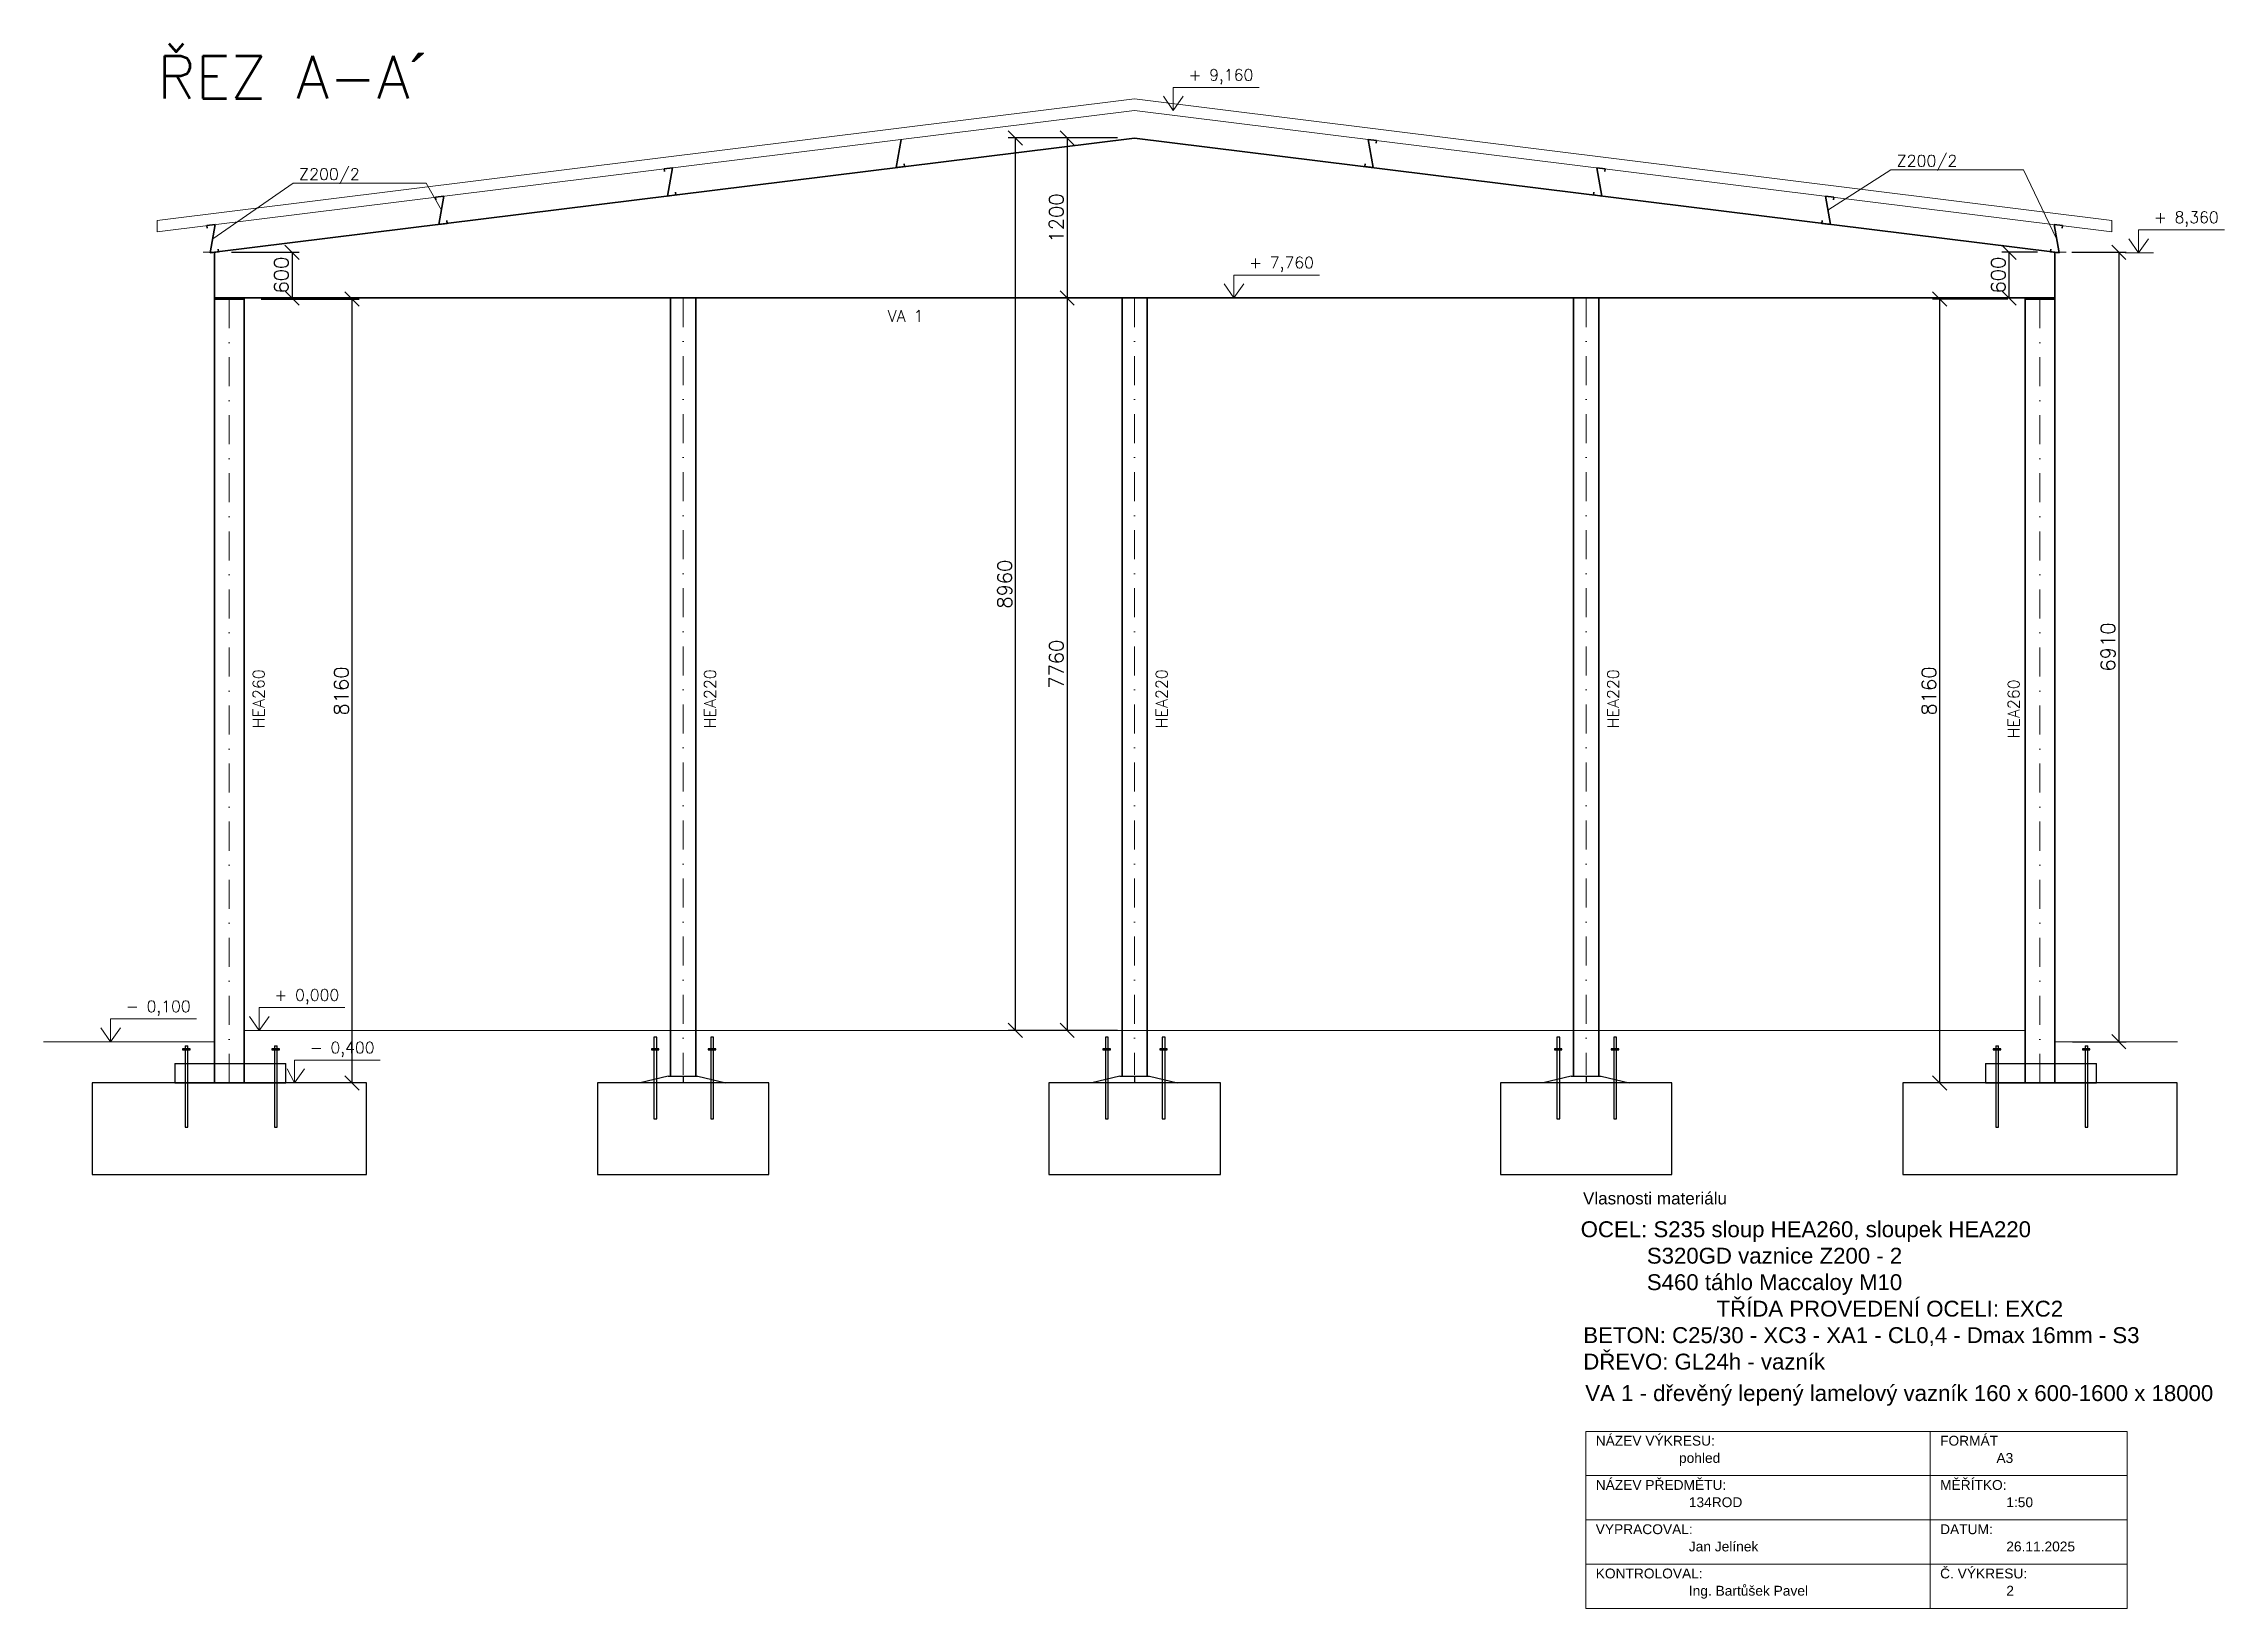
# Model space of a CAD drawing. Header units: millimetres. Extents: x -109904 to 256066, y -215550 to 75535.
# Drawn here: x 68604 to 87682, y 15770 to 29465 of the extents above; entities that cross this region are included whole.
import ezdxf

# ---------------------------------------------------------------- set-up
doc = ezdxf.new("R2010")
doc.units = ezdxf.units.MM
doc.header["$LTSCALE"] = 20
doc.linetypes.add('ČERCHOVANÁ', pattern=[25.4, 12.7, -6.35, 0, -6.35])
doc.linetypes.add('ČERCHOVANÁ2', pattern=[12.7, 6.35, -3.175, 0, -3.175])
for name, color, linetype, lineweight in [('Koty', 4, 'Continuous', 18), ('Kóty', 4, 'Continuous', 18), ('TENKÁ PLNÁ ČÁRA', 7, 'Continuous', 18), ('TENKÁ ČERCHOVANÁ ČÁRA', 60, 'ČERCHOVANÁ', 18), ('TLUSTÁ PLNÁ ČÁRA', 2, 'Continuous', 35), ('šrafy', 7, 'Continuous', 13)]:
    doc.layers.add(name, color=color, linetype=linetype, lineweight=lineweight)
doc.layers.add('PDF_Geometrie', color=7, linetype='Continuous')
doc.styles.add('Romans', font='romans.shx')
doc.styles.get("Standard").update_dxf_attribs({"font": 'arial.ttf'})
doc.dimstyles.new('M 1-50', dxfattribs={"dimscale": 50, "dimtxt": 2.5, "dimasz": 2.5, "dimexe": 1.25, "dimexo": 3, "dimtad": 1, "dimdec": 0, "dimtxsty": 'Romans', "dimblk": 'OBLIQUE', "dimcen": 2.5, "dimadec": 0, "dimazin": 0, "dimtfac": 1, "dimtdec": 0, "dimtmove": 0, "dimatfit": 3, "dimfxl": 1, "dimarcsym": 0})

msp = doc.modelspace()

# ---------------------------------------------------------------- texts
at = {"layer": 'Kóty', "color": 1, "insert": (82070.685, 19412.374), "char_height": 106.7053, "attachment_point": 1}
msp.add_mtext_dynamic_manual_height_columns('Vlasnosti materiálu', width=3713.14606, gutter_width=13.338, heights=[0], dxfattribs=at)
at = {"layer": 'TENKÁ PLNÁ ČÁRA', "attachment_point": 1}
for s, width, gutter_width, heights, insert, char_height in [('\\A1;\\pxi-3,l4,t4;OCEL: S235 sloup HEA260, sloupek {\\fArial|b0|i0|c238|p34;HEA}220\\P^I   {\\fArial|b0|i0|c238|p34;S320GD} vaznice Z2{\\fArial|b0|i0|c238|p34;00} - 2\\P^I   {\\fArial|b0|i0|c238|p34;S460} táhlo Maccaloy M10\\P^I    ^I    TŘÍDA PROVEDENÍ OCELI: EXC2\\P\\pi0,l0,tz;   BETON: C25/30 - XC3 - XA1 - CL0,4 - Dmax 16mm - S3\\P   DŘEVO: GL24h - vazník', 5880.1845, 17.402, [1883.418], (81911.267, 19158.138), 139), ('\\A1;{\\fArial|b0|i0|c238|p34;VA 1 - dřevěný lepený lamelový }vazník 160 x {\\fArial|b0|i0|c238|p34;600}-1{\\fArial|b0|i0|c238|p34;6}00 x 1{\\fArial|b0|i0|c238|p34;8000}', 17107.05063, 50.626, [5479.374], (82090.465, 17724.029), 139), ('\\pxi-3,l4,t4;NÁZEV VÝKRESU:', 1727.16426, 10.76, [0], (82095.877, 17280.906), 86.07708), ('\\pxi-3,l4,t4;FORMÁT ', 1727.16426, 10.76, [0], (85108.575, 17280.906), 86.07708), ('{\\fArial|b0|i0|c238|p34;pohled}', 1727.16426, 10.76, [0], (82910.387, 17129.832), 86.07708), ('A3', 1727.16426, 10.76, [0], (85687.637, 17129.832), 86.0771), ('\\pxi-3,l4,t4;NÁZEV PŘEDMĚTU:', 1727.16426, 10.76, [0], (82095.877, 16893.559), 86.07708), ('\\pxi-3,l4,t4;MĚŘÍTKO: ^I', 1727.16426, 10.76, [0], (85108.575, 16893.559), 86.07708), ('\\pxi-3,l4,t4;134ROD', 1727.16426, 10.76, [0], (82910.387, 16742.485), 86.07708), ('\\pxi-3,l4,t4;1:50', 1727.16426, 10.76, [0], (85687.637, 16742.485), 86.07708), ('\\pxi-3,l4,t4;VYPRACOVAL:', 1727.16426, 10.76, [0], (82095.877, 16506.212), 86.07708), ('\\pxi-3,l4,t4;DATUM: ^I^I', 1727.16426, 10.76, [0], (85108.575, 16506.212), 86.07708), ('\\pxi-3,l4,t4;{\\fArial|b0|i0|c238|p34;Jan Jelínek}', 1727.16426, 10.76, [0], (82910.387, 16355.138), 86.07708), ('\\pxi-3,l4,t4;{\\fArial|b0|i0|c238|p34;26.11.2025}', 1727.16426, 10.76, [0], (85687.637, 16355.138), 86.07708), ('\\pxi-3,l4,t4;KONTROLOVAL:', 1727.16426, 10.76, [0], (82095.877, 16118.865), 86.07708), ('\\pxi-3,l4,t4;Č. VÝKRESU:^I', 1727.16426, 10.76, [0], (85108.575, 16118.865), 86.07708), ('\\pxi-3,l4,t4;Ing. {\\fArial|b0|i0|c238|p34;Bartůšek Pavel}', 1727.16426, 10.76, [0], (82910.387, 15967.791), 86.07708), ('\\pxi-3,l4,t4;2', 1727.16426, 10.76, [0], (85687.637, 15967.791), 86.07708)]:
    msp.add_mtext_dynamic_manual_height_columns(s, width=width, gutter_width=gutter_width, heights=heights, dxfattribs=dict(at, insert=insert, char_height=char_height))
at = {"layer": 'šrafy', "attachment_point": 1}
for s, width, gutter_width, heights, insert, char_height in [('{\\Fromans|c238;ŘEZ A-A}´', 3826.23728, 31.118, [705.388], (69596.223, 29358.193), 373.41823), ('\\pxi-3,l4,t4;{\\Fromans|c238;+ 9,160}', 1004.51212, 12.5, [0], (78520.738, 29240.787), 100), ('\\A1;{\\Fromans|c238;\\H1.5x;Z200/2}', 2394.78272, 4.23, [1365.898], (84814.213, 28489.744), 67.67444), ('\\A1;{\\Fromans|c238;\\H1.5x;Z200/2}', 2394.78272, 4.23, [1365.898], (70838.964, 28373.084), 67.67444), ('\\pxi-3,l4,t4;{\\Fromans|c238;+ 8,360}', 1004.51212, 12.5, [0], (86965.758, 27994.089), 100), ('\\pxi-3,l4,t4;{\\Fromans|c238;+ 7,760}', 1004.51212, 12.5, [0], (79051.071, 27598.745), 100), ('\\A1;{\\Fromans|c238;\\H1.5x;VA 1}', 2394.78272, 4.23, [1365.898], (75988.439, 27131.326), 67.67444), ('\\pxi-3,l4,t4;{\\Fromans|c238;+ 0,000}', 1004.51212, 12.5, [0], (70524.014, 21188.745), 100), ('\\pxi-3,l4,t4;{\\Fromans|c238;- 0,100}', 1004.51212, 12.5, [0], (69224.172, 21088.745), 100), ('\\pxi-3,l4,t4;{\\Fromans|c238;- 0,400}', 1004.51212, 12.5, [0], (70833.273, 20728.745), 100)]:
    msp.add_mtext_dynamic_manual_height_columns(s, width=width, gutter_width=gutter_width, heights=heights, dxfattribs=dict(at, insert=insert, char_height=char_height))
at = {"layer": 'šrafy', "char_height": 67.67444, "attachment_point": 1, "rotation": 90}
for s, insert in [('\\A1;{\\Fromans|c238;\\H1.5x;HEA260}', (70433.727, 23471.801)), ('\\A1;{\\Fromans|c238;\\H1.5x;HEA220}', (74383.727, 23471.801)), ('\\A1;{\\Fromans|c238;\\H1.5x;HEA220}', (78333.727, 23471.801)), ('\\A1;{\\Fromans|c238;\\H1.5x;HEA220}', (82283.727, 23471.801)), ('\\A1;{\\Fromans|c238;\\H1.5x;HEA260}', (85787.355, 23383.093))]:
    msp.add_mtext_dynamic_manual_height_columns(s, width=2394.78272, gutter_width=4.23, heights=[1365.898], dxfattribs=dict(at, insert=insert))

# ---------------------------------------------------------------- blocks, each defined once
blk = doc.blocks.new('_Oblique')
at = {"color": 0, "linetype": 'ByBlock', "lineweight": -2}
blk.add_line((-0.5, -0.5), (0.5, 0.5), dxfattribs=at)
blk = doc.blocks.new('*D224')
at = {"layer": 'Defpoints', "color": 0, "transparency": 16777216}
for p in [(78148, 28639), (77558, 27239), (77558, 27239)]:
    blk.add_point(p, dxfattribs=at)
at = {"layer": 'Kóty', "color": 0, "lineweight": -2, "transparency": 16777216}
for p, q in [((77998, 28639), (77496, 28639)), ((77558, 28639), (77558, 27239)), ((77708, 27239), (77621, 27239))]:
    blk.add_line(p, q, dxfattribs=at)
at = {"layer": 'Kóty', "color": 0, "lineweight": -2, "transparency": 16777216, "xscale": 125, "yscale": 125, "zscale": 125}
for p, rotation in [((77558, 28639), 90), ((77558, 27239), 270)]:
    blk.add_blockref('_Oblique', p, dxfattribs=dict(at, rotation=rotation))
at = {"layer": 'Kóty', "color": 0, "transparency": 16777216, "insert": (77464, 27939), "char_height": 125, "attachment_point": 5, "rotation": 90, "style": 'Romans'}
blk.add_mtext('{\\Fromans|c238;1200}', dxfattribs=at)
blk = doc.blocks.new('*D220')
at = {"layer": 'Defpoints', "color": 0, "transparency": 16777216}
for p in [(70098, 27639), (70098, 27239), (70777, 27239)]:
    blk.add_point(p, dxfattribs=at)
at = {"layer": 'Kóty', "color": 0, "lineweight": -2, "transparency": 16777216}
for p, q in [((70248, 27639), (70839, 27639)), ((70777, 27639), (70777, 27239)), ((70248, 27239), (70839, 27239))]:
    blk.add_line(p, q, dxfattribs=at)
at = {"layer": 'Kóty', "color": 0, "lineweight": -2, "transparency": 16777216, "xscale": 125, "yscale": 125, "zscale": 125}
for p, rotation in [((70777, 27639), 90), ((70777, 27239), 270)]:
    blk.add_blockref('_Oblique', p, dxfattribs=dict(at, rotation=rotation))
at = {"layer": 'Kóty', "color": 0, "transparency": 16777216, "insert": (70683, 27439), "char_height": 125, "attachment_point": 5, "rotation": 90, "style": 'Romans'}
blk.add_mtext('{\\Fromans|c238;600}', dxfattribs=at)
blk = doc.blocks.new('*D221')
at = {"layer": 'Defpoints', "color": 0, "transparency": 16777216}
for p in [(86198, 27639), (85797, 27239), (86198, 27239)]:
    blk.add_point(p, dxfattribs=at)
at = {"layer": 'Kóty', "color": 0, "lineweight": -2, "transparency": 16777216}
for p, q in [((86048, 27639), (85735, 27639)), ((85797, 27639), (85797, 27239)), ((86048, 27239), (85735, 27239))]:
    blk.add_line(p, q, dxfattribs=at)
at = {"layer": 'Kóty', "color": 0, "lineweight": -2, "transparency": 16777216, "xscale": 125, "yscale": 125, "zscale": 125}
for p, rotation in [((85797, 27639), 90), ((85797, 27239), 270)]:
    blk.add_blockref('_Oblique', p, dxfattribs=dict(at, rotation=rotation))
at = {"layer": 'Kóty', "color": 0, "transparency": 16777216, "insert": (85703, 27439), "char_height": 125, "attachment_point": 5, "rotation": 90, "style": 'Romans'}
blk.add_mtext('{\\Fromans|c238;600}', dxfattribs=at)
blk = doc.blocks.new('*D222')
at = {"layer": 'Defpoints', "color": 0, "transparency": 16777216}
for p in [(85192, 27229), (85938, 27229), (85592, 20369)]:
    blk.add_point(p, dxfattribs=at)
at = {"layer": 'Kóty', "color": 0, "lineweight": -2, "transparency": 16777216}
for p, q in [((85788, 27229), (85129, 27229)), ((85192, 20369), (85192, 27229)), ((85442, 20369), (85129, 20369))]:
    blk.add_line(p, q, dxfattribs=at)
at = {"layer": 'Kóty', "color": 0, "lineweight": -2, "transparency": 16777216, "xscale": 125, "yscale": 125, "zscale": 125}
for p, rotation in [((85192, 27229), 90), ((85192, 20369), 270)]:
    blk.add_blockref('_Oblique', p, dxfattribs=dict(at, rotation=rotation))
at = {"layer": 'Kóty', "color": 0, "transparency": 16777216, "insert": (85098, 23799), "char_height": 125, "attachment_point": 5, "rotation": 90, "style": 'Romans'}
blk.add_mtext('{\\Fromans|c238;8160}', dxfattribs=at)
blk = doc.blocks.new('*D223')
at = {"layer": 'Defpoints', "color": 0, "transparency": 16777216}
for p in [(70358, 27229), (71302, 27229), (71428, 20369)]:
    blk.add_point(p, dxfattribs=at)
at = {"layer": 'Kóty', "color": 0, "lineweight": -2, "transparency": 16777216}
for p, q in [((70508, 27229), (71364, 27229)), ((71302, 20369), (71302, 27229)), ((71278, 20369), (71239, 20369))]:
    blk.add_line(p, q, dxfattribs=at)
at = {"layer": 'Kóty', "color": 0, "lineweight": -2, "transparency": 16777216, "xscale": 125, "yscale": 125, "zscale": 125}
for p, rotation in [((71302, 27229), 90), ((71302, 20369), 270)]:
    blk.add_blockref('_Oblique', p, dxfattribs=dict(at, rotation=rotation))
at = {"layer": 'Kóty', "color": 0, "transparency": 16777216, "insert": (71208, 23799), "char_height": 125, "width": 434.52, "attachment_point": 5, "rotation": 90, "style": 'Romans'}
blk.add_mtext('{\\Fromans|c238;8160}', dxfattribs=at)
blk = doc.blocks.new('*D225')
at = {"layer": 'Defpoints', "color": 0, "transparency": 16777216}
for p in [(78148, 27239), (77558, 20829), (78148, 20829)]:
    blk.add_point(p, dxfattribs=at)
at = {"layer": 'Kóty', "color": 0, "lineweight": -2, "transparency": 16777216}
for p, q in [((77998, 27239), (77496, 27239)), ((77558, 27239), (77558, 20829)), ((77998, 20829), (77496, 20829))]:
    blk.add_line(p, q, dxfattribs=at)
at = {"layer": 'Kóty', "color": 0, "lineweight": -2, "transparency": 16777216, "xscale": 125, "yscale": 125, "zscale": 125}
for p, rotation in [((77558, 27239), 90), ((77558, 20829), 270)]:
    blk.add_blockref('_Oblique', p, dxfattribs=dict(at, rotation=rotation))
at = {"layer": 'Kóty', "color": 0, "transparency": 16777216, "insert": (77464, 24034), "char_height": 125, "attachment_point": 5, "rotation": 90, "style": 'Romans'}
blk.add_mtext('{\\Fromans|c238;7760}', dxfattribs=at)
blk = doc.blocks.new('*D218')
at = {"layer": 'Defpoints', "color": 0, "transparency": 16777216}
for p in [(77105, 28639), (78148, 28639), (78148, 20829)]:
    blk.add_point(p, dxfattribs=at)
at = {"layer": 'Kóty', "color": 0, "lineweight": -2, "transparency": 16777216}
for p, q in [((77998, 28639), (77043, 28639)), ((77105, 20829), (77105, 28639)), ((77998, 20829), (77043, 20829))]:
    blk.add_line(p, q, dxfattribs=at)
at = {"layer": 'Kóty', "color": 0, "lineweight": -2, "transparency": 16777216, "xscale": 125, "yscale": 125, "zscale": 125}
for p, rotation in [((77105, 28639), 90), ((77105, 20829), 270)]:
    blk.add_blockref('_Oblique', p, dxfattribs=dict(at, rotation=rotation))
at = {"layer": 'Kóty', "color": 0, "transparency": 16777216, "insert": (77012, 24734), "char_height": 125, "attachment_point": 5, "rotation": 90, "style": 'Romans'}
blk.add_mtext('{\\Fromans|c238;8960}', dxfattribs=at)
blk = doc.blocks.new('*D219')
at = {"layer": 'Defpoints', "color": 0, "transparency": 16777216}
for p in [(86198, 27639), (86204, 20729), (86758, 20729)]:
    blk.add_point(p, dxfattribs=at)
at = {"layer": 'Kóty', "color": 0, "lineweight": -2, "transparency": 16777216}
for p, q in [((86348, 27639), (86821, 27639)), ((86758, 27639), (86758, 20729)), ((86354, 20729), (86821, 20729))]:
    blk.add_line(p, q, dxfattribs=at)
at = {"layer": 'Kóty', "color": 0, "lineweight": -2, "transparency": 16777216, "xscale": 125, "yscale": 125, "zscale": 125}
for p, rotation in [((86758, 27639), 90), ((86758, 20729), 270)]:
    blk.add_blockref('_Oblique', p, dxfattribs=dict(at, rotation=rotation))
at = {"layer": 'Kóty', "color": 0, "transparency": 16777216, "insert": (86664, 24184), "char_height": 125, "attachment_point": 5, "rotation": 90, "style": 'Romans'}
blk.add_mtext('6910', dxfattribs=at)

# ---------------------------------------------------------------- dimensions: what is measured, and where the dimension line sits
at = {"layer": 'Kóty'}
for base, p1, p2, text, picture, middle in [((77105.321, 28638.534), (78148.071, 20828.534), (78148.071, 28638.534), '{\\Fromans|c238;8960}', '*D218', (77011.571, 24733.534)), ((77558.184, 27238.534), (78148.478, 28638.585), (77558.184, 27238.534), '{\\Fromans|c238;1200}', '*D224', (77464.434, 27938.56)), ((70776.617, 27238.534), (70098.071, 27638.534), (70098.071, 27238.534), '{\\Fromans|c238;600}', '*D220', (70682.867, 27438.534)), ((85797.234, 27238.534), (86198.071, 27638.534), (86198.071, 27238.534), '{\\Fromans|c238;600}', '*D221', (85703.484, 27438.534)), ((71301.727, 27228.534), (71428.071, 20368.534), (70358.071, 27228.534), '{\\Fromans|c238;8160}', '*D223', (71207.977, 23798.534)), ((77558.184, 20828.534), (78148.071, 27238.534), (78148.071, 20828.534), '{\\Fromans|c238;7760}', '*D225', (77464.434, 24033.534)), ((85191.648, 27228.534), (85592.341, 20368.534), (85938.071, 27228.534), '{\\Fromans|c238;8160}', '*D222', (85097.898, 23798.534))]:
    dim = msp.add_linear_dim(base=base, p1=p1, p2=p2, angle=90, text=text, dimstyle='M 1-50', dxfattribs=at)
    dim.commit()
    dim.dimension.update_dxf_attribs({"geometry": picture, "text_midpoint": middle})
dim = msp.add_linear_dim(base=(86758.079, 20728.534), p1=(86198.071, 27638.534), p2=(86203.754, 20728.534), angle=90, dimstyle='M 1-50', dxfattribs=at)
dim.commit()
dim.dimension.update_dxf_attribs({"geometry": '*D219', "text_midpoint": (86664.329, 24183.534)})

# ---------------------------------------------------------------- linework, layer by layer
at = {"layer": 'Koty'}
for p, q in [((78899.605, 27238.534), (79146.656, 27238.534)), ((69072.706, 20728.534), (69319.756, 20728.534))]:
    msp.add_line(p, q, dxfattribs=at)
at = {"layer": 'Kóty'}
msp.add_lwpolyline([(86830.117, 15770.253), (82095.877, 15770.253), (82095.877, 17319.641), (86830.117, 17319.641)], close=True, dxfattribs=at)
for points in [[(85108.575, 17319.641), (85108.575, 15770.253)], [(82095.877, 16932.294), (86830.117, 16932.294)], [(82095.877, 16544.947), (86830.117, 16544.947)], [(82095.877, 16157.6), (86830.117, 16157.6)]]:
    msp.add_lwpolyline(points, dxfattribs=at)
at = {"layer": 'PDF_Geometrie'}
for p, q in [((69841.237, 20666.296), (69819.03, 20666.296)), ((69819.03, 20666.296), (69819.03, 20657.648)), ((69819.03, 20657.648), (69884.718, 20657.648)), ((69841.237, 20694.912), (69841.237, 19980.905)), ((69841.237, 20694.912), (69866.237, 20694.912)), ((69884.718, 20666.296), (69841.237, 20666.296)), ((69866.237, 20618.598), (69866.237, 20694.912)), ((69866.237, 19980.905), (69866.237, 20618.598)), ((69884.718, 20657.648), (69884.718, 20666.296)), ((70622.363, 20666.296), (70600.156, 20666.296)), ((70600.156, 20666.296), (70600.156, 20657.648)), ((70600.156, 20657.648), (70665.844, 20657.648)), ((70622.363, 20694.912), (70622.363, 19980.905)), ((70622.363, 20694.912), (70647.363, 20694.912)), ((70665.844, 20666.296), (70622.363, 20666.296)), ((70647.363, 20618.598), (70647.363, 20694.912)), ((70647.363, 19980.905), (70647.363, 20618.598)), ((70665.844, 20657.648), (70665.844, 20666.296)), ((73943.071, 20666.296), (73920.864, 20666.296)), ((73920.864, 20666.296), (73920.864, 20657.648)), ((73920.864, 20657.648), (73986.553, 20657.648)), ((73968.071, 20769.537), (73943.071, 20769.537)), ((73943.071, 20769.537), (73943.071, 20055.53)), ((73986.553, 20666.296), (73943.071, 20666.296)), ((73968.071, 20693.223), (73968.071, 20769.537)), ((73968.071, 20055.53), (73968.071, 20693.223)), ((73986.553, 20657.648), (73986.553, 20666.296)), ((74439.643, 20666.296), (74417.436, 20666.296)), ((74417.436, 20666.296), (74417.436, 20657.648)), ((74417.436, 20657.648), (74483.125, 20657.648)), ((74464.643, 20769.537), (74439.643, 20769.537)), ((74439.643, 20769.537), (74439.643, 20055.53)), ((74483.125, 20666.296), (74439.643, 20666.296)), ((74464.643, 20693.223), (74464.643, 20769.537)), ((74464.643, 20055.53), (74464.643, 20693.223)), ((74483.125, 20657.648), (74483.125, 20666.296)), ((77893.071, 20666.296), (77870.864, 20666.296)), ((77870.864, 20666.296), (77870.864, 20657.648)), ((77870.864, 20657.648), (77936.553, 20657.648)), ((77918.071, 20769.537), (77893.071, 20769.537)), ((77893.071, 20769.537), (77893.071, 20055.53)), ((77936.553, 20666.296), (77893.071, 20666.296)), ((77918.071, 20693.223), (77918.071, 20769.537)), ((77918.071, 20055.53), (77918.071, 20693.223)), ((77936.553, 20657.648), (77936.553, 20666.296)), ((78389.643, 20666.296), (78367.436, 20666.296)), ((78367.436, 20666.296), (78367.436, 20657.648)), ((78367.436, 20657.648), (78433.125, 20657.648)), ((78414.643, 20769.537), (78389.643, 20769.537)), ((78389.643, 20769.537), (78389.643, 20055.53)), ((78433.125, 20666.296), (78389.643, 20666.296)), ((78414.643, 20693.223), (78414.643, 20769.537)), ((78414.643, 20055.53), (78414.643, 20693.223)), ((78433.125, 20657.648), (78433.125, 20666.296)), ((81843.071, 20666.296), (81820.864, 20666.296)), ((81820.864, 20666.296), (81820.864, 20657.648)), ((81820.864, 20657.648), (81886.553, 20657.648)), ((81868.071, 20769.537), (81843.071, 20769.537)), ((81843.071, 20769.537), (81843.071, 20055.53)), ((81886.553, 20666.296), (81843.071, 20666.296)), ((81868.071, 20693.223), (81868.071, 20769.537)), ((81868.071, 20055.53), (81868.071, 20693.223)), ((81886.553, 20657.648), (81886.553, 20666.296)), ((82339.643, 20666.296), (82317.436, 20666.296)), ((82317.436, 20666.296), (82317.436, 20657.648)), ((82317.436, 20657.648), (82383.125, 20657.648)), ((82364.643, 20769.537), (82339.643, 20769.537)), ((82339.643, 20769.537), (82339.643, 20055.53)), ((82383.125, 20666.296), (82339.643, 20666.296)), ((82364.643, 20693.223), (82364.643, 20769.537)), ((82364.643, 20055.53), (82364.643, 20693.223)), ((82383.125, 20657.648), (82383.125, 20666.296)), ((85681.237, 20666.296), (85659.03, 20666.296)), ((85659.03, 20666.296), (85659.03, 20657.648)), ((85659.03, 20657.648), (85724.718, 20657.648)), ((85681.237, 20694.912), (85681.237, 19980.905)), ((85681.237, 20694.912), (85706.237, 20694.912)), ((85724.718, 20666.296), (85681.237, 20666.296)), ((85706.237, 20618.598), (85706.237, 20694.912)), ((85706.237, 19980.905), (85706.237, 20618.598)), ((85724.718, 20657.648), (85724.718, 20666.296)), ((86462.363, 20666.296), (86440.156, 20666.296)), ((86440.156, 20666.296), (86440.156, 20657.648)), ((86440.156, 20657.648), (86505.844, 20657.648)), ((86462.363, 20694.912), (86462.363, 19980.905)), ((86462.363, 20694.912), (86487.363, 20694.912)), ((86505.844, 20666.296), (86462.363, 20666.296)), ((86487.363, 20618.598), (86487.363, 20694.912)), ((86487.363, 19980.905), (86487.363, 20618.598)), ((86505.844, 20657.648), (86505.844, 20666.296)), ((69752.341, 20540.332), (70722.914, 20540.332)), ((69752.341, 20540.332), (69752.341, 20368.534)), ((70722.914, 20368.534), (70722.914, 20540.332)), ((74068.071, 20428.534), (73823.071, 20368.534)), ((74068.071, 20428.534), (74328.071, 20428.534)), ((74198.071, 20428.534), (74198.071, 20368.534)), ((74328.071, 20428.534), (74573.071, 20368.534)), ((78018.071, 20428.534), (77773.071, 20368.534)), ((78018.071, 20428.534), (78278.071, 20428.534)), ((78148.071, 20428.534), (78148.071, 20368.534)), ((78278.071, 20428.534), (78523.071, 20368.534)), ((81968.071, 20428.534), (81723.071, 20368.534)), ((81968.071, 20428.534), (82228.071, 20428.534)), ((82098.071, 20428.534), (82098.071, 20368.534)), ((82228.071, 20428.534), (82473.071, 20368.534)), ((85592.341, 20540.332), (86562.914, 20540.332)), ((85592.341, 20540.332), (85592.341, 20368.534)), ((86562.914, 20368.534), (86562.914, 20540.332)), ((70228.071, 20368.534), (69028.071, 20368.534)), ((69028.071, 20368.534), (69028.071, 19568.534)), ((69752.341, 20368.534), (70722.914, 20368.534)), ((71428.071, 20368.534), (70228.071, 20368.534)), ((71428.071, 19568.534), (71428.071, 20368.534)), ((74198.071, 20368.534), (73448.071, 20368.534)), ((73448.071, 20368.534), (73448.071, 19568.534)), ((74948.071, 20368.534), (74198.071, 20368.534)), ((74948.071, 19568.534), (74948.071, 20368.534)), ((78148.071, 20368.534), (77398.071, 20368.534)), ((77398.071, 20368.534), (77398.071, 19568.534)), ((78898.071, 20368.534), (78148.071, 20368.534)), ((78898.071, 19568.534), (78898.071, 20368.534)), ((82098.071, 20368.534), (81348.071, 20368.534)), ((81348.071, 20368.534), (81348.071, 19568.534)), ((82848.071, 20368.534), (82098.071, 20368.534)), ((82848.071, 19568.534), (82848.071, 20368.534)), ((86068.071, 20368.534), (84868.071, 20368.534)), ((84868.071, 20368.534), (84868.071, 19568.534)), ((85592.341, 20368.534), (86562.914, 20368.534)), ((87268.071, 20368.534), (86068.071, 20368.534)), ((87268.071, 19568.534), (87268.071, 20368.534)), ((73943.071, 20055.53), (73968.071, 20055.53)), ((74439.643, 20055.53), (74464.643, 20055.53)), ((77893.071, 20055.53), (77918.071, 20055.53)), ((78389.643, 20055.53), (78414.643, 20055.53)), ((81843.071, 20055.53), (81868.071, 20055.53)), ((82339.643, 20055.53), (82364.643, 20055.53)), ((69841.237, 19980.905), (69866.237, 19980.905)), ((70622.363, 19980.905), (70647.363, 19980.905)), ((85681.237, 19980.905), (85706.237, 19980.905)), ((86462.363, 19980.905), (86487.363, 19980.905)), ((69028.071, 19568.534), (71428.071, 19568.534)), ((73448.071, 19568.534), (74948.071, 19568.534)), ((77398.071, 19568.534), (78898.071, 19568.534)), ((81348.071, 19568.534), (82848.071, 19568.534)), ((84868.071, 19568.534), (87268.071, 19568.534))]:
    msp.add_line(p, q, dxfattribs=at)
at = {"layer": 'TENKÁ PLNÁ ČÁRA'}
for p, q in [((78147.953, 28980.576), (69598.071, 27916.956)), ((78147.953, 28880.576), (69598.071, 27816.956)), ((78147.953, 28980.576), (86698.071, 27916.869)), ((78147.953, 28880.576), (86698.071, 27816.869)), ((70098.071, 27638.534), (69998.071, 27638.534)), ((86198.071, 27638.534), (86298.071, 27638.534)), ((70358.071, 20828.534), (85938.071, 20828.534)), ((70098.071, 20728.534), (68603.696, 20728.534)), ((86203.754, 20728.534), (87271.203, 20728.534))]:
    msp.add_line(p, q, dxfattribs=at)
at = {"layer": 'TENKÁ PLNÁ ČÁRA', "linetype": 'ČERCHOVANÁ2'}
for p, q in [((69598.071, 27816.956), (69598.071, 27916.956)), ((86698.071, 27816.869), (86698.071, 27916.869))]:
    msp.add_line(p, q, dxfattribs=at)
at = {"layer": 'TENKÁ ČERCHOVANÁ ČÁRA'}
for p, q in [((70228.071, 27228.534), (70228.071, 20368.534)), ((74198.071, 27238.534), (74198.071, 20438.534)), ((78148.071, 27238.534), (78148.071, 20438.534)), ((82098.071, 27238.534), (82098.071, 20438.534)), ((86068.071, 27228.534), (86068.071, 20368.534))]:
    msp.add_line(p, q, dxfattribs=at)
at = {"layer": 'TLUSTÁ PLNÁ ČÁRA'}
for p, q in [((78148.071, 28638.534), (70098.071, 27638.534)), ((76104.883, 28626.641), (76061.195, 28379.22)), ((78148.071, 28638.534), (86198.071, 27638.534)), ((80265.011, 28617.329), (80191.26, 28626.641)), ((80191.26, 28626.641), (80234.947, 28379.22)), ((80262.007, 28593.532), (80265.011, 28617.329)), ((74031.131, 28368.882), (74104.883, 28378.194)), ((74034.136, 28345.085), (74031.131, 28368.882)), ((74104.883, 28378.194), (74061.195, 28130.773)), ((76134.947, 28388.532), (76061.195, 28379.22)), ((76131.942, 28412.329), (76134.947, 28388.532)), ((80164.2, 28412.329), (80161.195, 28388.532)), ((80161.195, 28388.532), (80234.947, 28379.22)), ((82265.011, 28368.882), (82191.26, 28378.194)), ((82191.26, 28378.194), (82234.947, 28130.773)), ((82262.007, 28345.085), (82265.011, 28368.882)), ((72031.131, 28120.435), (72104.883, 28129.747)), ((72034.136, 28096.638), (72031.131, 28120.435)), ((72104.883, 28129.747), (72061.195, 27882.325)), ((74134.947, 28140.085), (74061.195, 28130.773)), ((74131.942, 28163.882), (74134.947, 28140.085)), ((82164.2, 28163.882), (82161.195, 28140.085)), ((82161.195, 28140.085), (82234.947, 28130.773)), ((84265.011, 28120.435), (84191.26, 28129.747)), ((84191.26, 28129.747), (84234.947, 27882.325)), ((84262.007, 28096.638), (84265.011, 28120.435)), ((70031.131, 27871.988), (70104.883, 27881.3)), ((70034.136, 27848.191), (70031.131, 27871.988)), ((70104.883, 27881.3), (70061.195, 27633.878)), ((72134.947, 27891.637), (72061.195, 27882.325)), ((72131.942, 27915.434), (72134.947, 27891.637)), ((84164.2, 27915.434), (84161.195, 27891.637)), ((84161.195, 27891.637), (84234.947, 27882.325)), ((86265.011, 27871.988), (86191.26, 27881.3)), ((86191.26, 27881.3), (86234.947, 27633.878)), ((86262.007, 27848.191), (86265.011, 27871.988)), ((70131.942, 27666.987), (70134.947, 27643.19)), ((86164.2, 27666.987), (86161.195, 27643.19)), ((70134.947, 27643.19), (70061.195, 27633.878)), ((70098.071, 27238.534), (70098.071, 27638.534)), ((86161.195, 27643.19), (86234.947, 27633.878)), ((86198.071, 27238.534), (86198.071, 27638.534)), ((70098.071, 20368.534), (70098.071, 27238.534)), ((70098.071, 27238.534), (86198.071, 27238.534)), ((70098.071, 27228.534), (70358.071, 27228.534)), ((70358.071, 27228.534), (70358.071, 27238.534)), ((70358.071, 20368.534), (70358.071, 27228.534)), ((74308.071, 27238.534), (74088.071, 27238.534)), ((74088.071, 27238.534), (74088.071, 20428.534)), ((74308.071, 20428.534), (74308.071, 27238.534)), ((78258.071, 27238.534), (78038.071, 27238.534)), ((78038.071, 27238.534), (78038.071, 20428.534)), ((78258.071, 20428.534), (78258.071, 27238.534)), ((82208.071, 27238.534), (81988.071, 27238.534)), ((81988.071, 27238.534), (81988.071, 20428.534)), ((82208.071, 20428.534), (82208.071, 27238.534)), ((85938.071, 27228.534), (85938.071, 27238.534)), ((85938.071, 20368.534), (85938.071, 27228.534)), ((85938.071, 27228.534), (86198.071, 27228.534)), ((86198.071, 27228.534), (86198.071, 27238.534)), ((86198.071, 27228.534), (86198.071, 20368.534)), ((70098.071, 20728.534), (70098.071, 20828.534)), ((70098.071, 20368.534), (70098.071, 20728.534))]:
    msp.add_line(p, q, dxfattribs=at)
at = {"layer": 'šrafy'}
for p, q in [((78486.559, 28880.576), (78400.523, 29003.449)), ((78486.559, 28880.576), (78486.559, 29080.576)), ((78486.559, 29080.576), (79236.559, 29080.576)), ((78486.559, 28880.576), (78572.596, 29003.449)), ((70083.039, 27757.589), (70786.908, 28242.929)), ((70786.908, 28242.929), (71949.867, 28242.929)), ((72083.039, 28006.036), (71949.867, 28242.929)), ((84213.103, 28006.036), (84762.157, 28359.589)), ((84762.157, 28359.589), (85925.116, 28359.589)), ((86213.103, 27757.589), (85925.116, 28359.589)), ((86931.579, 27633.878), (86845.542, 27756.751)), ((86931.579, 27633.878), (86931.579, 27833.878)), ((86931.579, 27833.878), (87681.579, 27833.878)), ((86931.579, 27633.878), (87017.615, 27756.751)), ((86814.292, 27633.878), (87061.343, 27633.878)), ((79016.892, 27238.534), (78930.855, 27361.407)), ((79016.892, 27238.534), (79016.892, 27438.534)), ((79016.892, 27438.534), (79766.892, 27438.534)), ((79016.892, 27238.534), (79102.928, 27361.407)), ((70489.835, 20828.534), (70489.835, 21028.534)), ((70489.835, 21028.534), (71239.835, 21028.534)), ((69189.992, 20728.534), (69103.956, 20851.407)), ((69189.992, 20728.534), (69189.992, 20928.534)), ((69189.992, 20928.534), (69939.992, 20928.534)), ((69189.992, 20728.534), (69276.029, 20851.407)), ((70489.835, 20828.534), (70403.799, 20951.407)), ((70489.835, 20828.534), (70575.872, 20951.407)), ((70799.093, 20368.534), (70735.181, 20491.407)), ((70799.093, 20368.534), (70799.093, 20568.534)), ((70799.093, 20568.534), (71549.093, 20568.534)), ((70799.093, 20368.534), (70885.13, 20491.407))]:
    msp.add_line(p, q, dxfattribs=at)

msp.set_redraw_order([(e.dxf.handle, doc.entitydb.next_handle()) for e in msp.query("TEXT MTEXT ATTDEF DIMENSION ARC_DIMENSION")])  # texts and dimensions are drawn at this point

doc.saveas('drawing.dxf')
